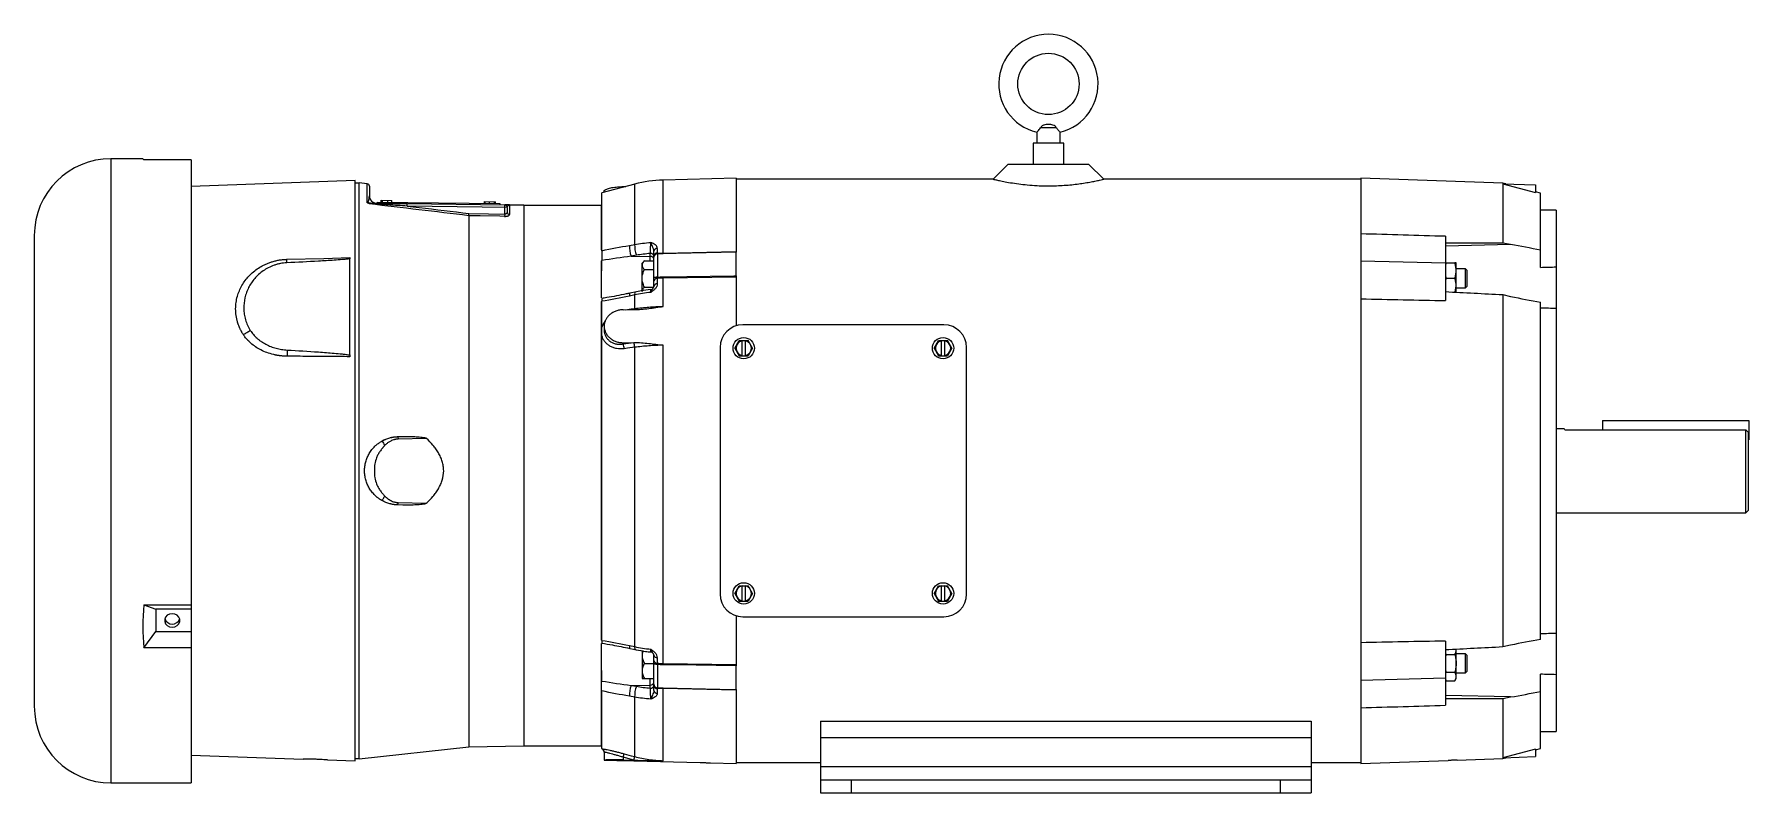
# Paper-space layout '_Front' of a CAD drawing. Header units: inches. Extents: x -16.5 to 11.4, y -5.2 to 7.1.
import ezdxf

# ---------------------------------------------------------------- set-up
doc = ezdxf.new("R2010")
doc.units = ezdxf.units.IN
doc.header["$MEASUREMENT"] = 0

psp = doc.layouts.new('_Front')

# ---------------------------------------------------------------- linework, layer by layer
at = {"color": 7, "linetype": 'Continuous', "lineweight": 25}
for p, q in [((0.131, 5.594), (-0.131, 5.594)), ((-0.249, 5.344), (-0.249, 5.003)), ((0.249, 5.344), (-0.249, 5.344)), ((-0.19, 5.522), (-0.19, 5.344)), ((0.19, 5.344), (0.19, 5.522)), ((0.249, 5.003), (0.249, 5.344)), ((-14.767, 5.09), (-15.288, 5.09)), ((-15.288, 5.09), (-15.288, -5.09)), ((-14.751, 5.074), (-14.767, 5.09)), ((-13.978, 5.074), (-14.751, 5.074)), ((-13.978, 5.074), (-13.978, -5.09)), ((-5.094, 4.773), (-6.282, 4.742)), ((-5.094, 4.773), (-5.094, 3.578)), ((-0.899, 4.755), (-5.094, 4.755)), ((-0.655, 5.003), (-0.901, 4.757)), ((-0.655, 5.003), (0.655, 5.003)), ((0.901, 4.757), (0.655, 5.003)), ((5.094, 4.755), (0.899, 4.755)), ((7.408, 4.693), (5.094, 4.774)), ((5.094, 4.774), (5.094, -4.774)), ((-11.305, 4.732), (-13.978, 4.638)), ((-11.305, -4.732), (-11.305, 4.732)), ((-11.242, 4.69), (-11.305, 4.69)), ((-11.107, 4.682), (-11.242, 4.697)), ((-11.242, -4.697), (-11.242, 4.697)), ((-11.072, 4.641), (-11.074, 4.485)), ((-6.747, 4.675), (-7.282, 4.532)), ((-7.282, 3.59), (-7.282, 4.532)), ((-7.244, 4.556), (-7.244, 4.542)), ((-6.934, 4.635), (-6.894, 4.636)), ((-6.934, 4.635), (-6.934, 4.625)), ((-6.747, 3.691), (-6.747, 4.675)), ((-6.282, 3.551), (-6.282, 4.742)), ((7.459, 4.68), (7.408, 4.693)), ((7.408, 4.693), (7.408, 3.711)), ((7.412, 4.681), (7.944, 4.539)), ((7.412, 4.681), (7.944, 4.662)), ((7.944, 4.662), (7.944, 4.539)), ((8.024, 4.528), (7.944, 4.549)), ((8.024, 3.318), (8.024, 4.528)), ((-10.945, 4.383), (-10.945, 4.363)), ((-10.945, 4.383), (-8.945, 4.357)), ((-10.881, 4.412), (-10.709, 4.41)), ((-10.881, 4.382), (-10.881, 4.412)), ((-10.861, 4.382), (-10.86, 4.412)), ((-10.775, 4.381), (-10.774, 4.411)), ((-10.709, 4.38), (-10.709, 4.41)), ((-10.457, 4.357), (-8.865, 4.336)), ((-10.457, 4.317), (-10.457, 4.357)), ((-8.826, 4.295), (-10.457, 4.317)), ((-9.195, 4.36), (-9.194, 4.39)), ((-9.194, 4.39), (-9.016, 4.388)), ((-9.188, 4.36), (-9.187, 4.39)), ((-9.115, 4.359), (-9.115, 4.389)), ((-9.033, 4.358), (-9.032, 4.388)), ((-9.023, 4.358), (-9.022, 4.388)), ((-9.016, 4.358), (-9.016, 4.388)), ((-8.945, 4.357), (-8.946, 4.337)), ((-8.867, 4.186), (-8.866, 4.336)), ((-8.826, 4.295), (-8.827, 4.218)), ((-8.786, 4.335), (-8.553, 4.332)), ((-8.553, 4.331), (-8.786, 4.334)), ((-8.553, 4.332), (-7.295, 4.332)), ((-8.553, 4.331), (-7.295, 4.331)), ((-8.553, 4.331), (-8.553, -4.484)), ((-7.282, 4.249), (-7.295, 4.249)), ((-7.295, 4.332), (-7.295, 3.601)), ((8.282, 4.249), (8.024, 4.249)), ((8.282, 4.249), (8.282, -4.249)), ((-9.452, 4.16), (-9.452, -4.5)), ((-8.867, 4.186), (-8.868, 4.149)), ((-16.538, 3.84), (-16.538, -3.84)), ((-6.833, 3.676), (-6.747, 3.691)), ((6.474, 3.824), (6.474, 2.777)), ((7.537, 3.689), (6.474, 3.663)), ((7.537, 3.689), (7.408, 3.711)), ((-11.392, 1.889), (-11.392, 3.457)), ((-7.295, 3.424), (-7.295, 2.82)), ((-7.282, 3.259), (-7.282, 3.429)), ((-6.72, 3.515), (-6.806, 3.5)), ((-6.806, 3.5), (-6.492, 3.494)), ((-6.588, 3.425), (-6.627, 3.387)), ((-6.627, 2.925), (-6.627, 3.387)), ((-6.588, 3.425), (-6.434, 3.425)), ((-6.492, 3.425), (-6.492, 3.544)), ((-6.434, 3.506), (-6.434, 3.581)), ((-6.434, 3.14), (-6.434, 3.481)), ((-6.378, 3.627), (-6.378, 3.551)), ((-6.376, 3.538), (-6.376, 3.158)), ((-6.282, 3.551), (-5.094, 3.578)), ((-5.094, 3.18), (-5.094, 3.567)), ((6.474, 3.384), (5.094, 3.418)), ((6.484, 3.39), (6.627, 3.39)), ((6.65, 2.912), (6.65, 3.39)), ((-7.295, 3.26), (-7.282, 3.259)), ((-6.588, 3.282), (-6.434, 3.282)), ((-6.434, 3.009), (-6.434, 3.097)), ((-6.378, 3.137), (-6.378, 3.047)), ((-5.094, 3.159), (-6.282, 3.143)), ((-6.282, 2.681), (-6.282, 3.143)), ((-5.094, 3.159), (-5.094, 2.363)), ((6.484, 3.14), (6.627, 3.14)), ((6.799, 3.296), (6.65, 3.296)), ((6.829, 3.266), (6.799, 3.296)), ((6.799, 2.983), (6.799, 3.296)), ((6.829, 3.013), (6.829, 3.266)), ((-6.747, 2.868), (-6.833, 2.85)), ((-6.747, 2.647), (-6.747, 2.868)), ((-6.588, 2.997), (-6.434, 2.997)), ((6.632, 2.914), (6.65, 3.015)), ((6.65, 2.983), (6.799, 2.983)), ((6.799, 2.983), (6.829, 3.013)), ((7.408, 2.873), (7.408, -2.873)), ((7.408, 2.873), (7.537, 2.845)), ((-7.295, 2.762), (-7.295, -2.762)), ((-7.282, 2.726), (-7.295, 2.726)), ((-7.282, 2.324), (-7.282, 2.765)), ((-6.934, 2.626), (-6.758, 2.628)), ((8.024, -2.749), (8.024, 2.749)), ((-7.244, 2.359), (-7.244, 2.294)), ((-1.704, 2.38), (-4.984, 2.38)), ((-7.282, -2.765), (-7.282, 2.207)), ((-6.934, 2.089), (-6.758, 2.091)), ((-6.934, 2.068), (-6.763, 2.091)), ((-6.934, 2.089), (-6.934, 2.068)), ((-6.747, -2.868), (-6.747, 2.014)), ((-6.282, -3.143), (-6.282, 2.048)), ((-5.354, 2.01), (-5.354, -2.01)), ((-5.113, 2), (-5.041, 2.125)), ((-5.113, 2), (-5.041, 1.875)), ((-5.041, 2.125), (-4.897, 2.125)), ((-4.996, 1.875), (-4.996, 2.125)), ((-4.942, 1.875), (-4.942, 2.125)), ((-4.825, 2), (-4.897, 2.125)), ((-4.825, 2), (-4.897, 1.875)), ((-1.863, 2), (-1.791, 2.125)), ((-1.863, 2), (-1.791, 1.875)), ((-1.791, 2.125), (-1.647, 2.125)), ((-1.746, 1.875), (-1.746, 2.125)), ((-1.692, 1.875), (-1.692, 2.125)), ((-1.575, 2), (-1.647, 2.125)), ((-1.575, 2), (-1.647, 1.875)), ((-1.334, -2.01), (-1.334, 2.01)), ((-5.041, 1.875), (-4.897, 1.875)), ((-1.791, 1.875), (-1.647, 1.875)), ((-10.607, 0.557), (-10.53, 0.559)), ((-10.607, 0.557), (-10.53, 0.559)), ((8.408, 0.687), (8.282, 0.687)), ((8.422, 0.669), (11.372, 0.669)), ((9.037, 0.818), (11.42, 0.818)), ((9.037, 0.818), (9.037, 0.669)), ((11.372, -0.687), (11.372, 0.669)), ((11.412, 0.628), (11.412, -0.647)), ((11.42, 0.818), (11.42, 0.506)), ((-10.607, 0.557), (-10.607, 0.557)), ((-10.142, 0.529), (-10.606, 0.517)), ((11.412, 0.506), (11.42, 0.506)), ((-10.53, -0.559), (-10.607, -0.557)), ((-10.607, -0.557), (-10.607, -0.557)), ((-10.53, -0.559), (-10.607, -0.557)), ((-10.606, -0.517), (-10.142, -0.529)), ((8.282, -0.687), (11.372, -0.687)), ((11.372, -0.687), (11.412, -0.647)), ((-5.113, -2), (-5.041, -1.875)), ((-5.041, -1.875), (-4.897, -1.875)), ((-4.996, -2.125), (-4.996, -1.875)), ((-4.942, -2.125), (-4.942, -1.875)), ((-4.825, -2), (-4.897, -1.875)), ((-1.863, -2), (-1.791, -1.875)), ((-1.791, -1.875), (-1.647, -1.875)), ((-1.746, -2.125), (-1.746, -1.875)), ((-1.692, -2.125), (-1.692, -1.875)), ((-1.575, -2), (-1.647, -1.875)), ((-14.751, -2.188), (-13.978, -2.188)), ((-14.751, -2.188), (-14.557, -2.259)), ((-5.113, -2), (-5.041, -2.125)), ((-5.041, -2.125), (-4.897, -2.125)), ((-4.825, -2), (-4.897, -2.125)), ((-1.863, -2), (-1.791, -2.125)), ((-1.791, -2.125), (-1.647, -2.125)), ((-1.575, -2), (-1.647, -2.125)), ((-13.978, -2.259), (-14.557, -2.259)), ((-14.557, -2.259), (-14.557, -2.621)), ((-5.094, -2.363), (-5.094, -3.159)), ((-4.984, -2.38), (-1.704, -2.38)), ((-14.751, -2.885), (-14.557, -2.621)), ((-14.557, -2.621), (-13.978, -2.621)), ((-7.295, -2.726), (-7.282, -2.726)), ((6.474, -2.777), (6.474, -3.824)), ((-13.978, -2.885), (-14.751, -2.885)), ((-7.295, -2.816), (-7.295, -4.484)), ((-6.833, -2.85), (-6.747, -2.868)), ((-6.627, -2.931), (-6.627, -3.387)), ((-6.434, -3.097), (-6.434, -3.009)), ((-6.378, -3.047), (-6.378, -3.137)), ((6.484, -2.995), (6.627, -2.995)), ((6.65, -3.39), (6.65, -2.909)), ((6.799, -2.983), (6.65, -2.983)), ((6.829, -3.013), (6.799, -2.983)), ((6.799, -3.296), (6.799, -2.983)), ((6.829, -3.266), (6.829, -3.013)), ((7.537, -2.845), (7.408, -2.873)), ((-7.282, -3.259), (-7.295, -3.26)), ((-7.282, -3.429), (-7.282, -3.259)), ((-6.588, -3.14), (-6.434, -3.14)), ((-6.434, -3.481), (-6.434, -3.14)), ((-6.376, -3.158), (-6.376, -3.538)), ((-6.282, -3.143), (-5.094, -3.159)), ((-5.094, -3.567), (-5.094, -3.18)), ((6.484, -3.284), (6.627, -3.284)), ((6.65, -3.296), (6.799, -3.296)), ((6.799, -3.296), (6.829, -3.266)), ((8.024, -4.528), (8.024, -3.318)), ((-7.282, -4.531), (-7.282, -3.59)), ((-6.806, -3.5), (-6.492, -3.494)), ((-6.806, -3.5), (-6.72, -3.515)), ((-6.588, -3.387), (-6.434, -3.387)), ((-6.492, -3.544), (-6.492, -3.387)), ((-6.434, -3.581), (-6.434, -3.506)), ((-6.378, -3.551), (-6.378, -3.627)), ((-5.094, -3.578), (-6.282, -3.551)), ((-6.282, -4.728), (-6.282, -3.551)), ((-5.094, -3.578), (-5.094, -4.773)), ((6.474, -3.384), (5.094, -3.418)), ((6.474, -3.411), (6.484, -3.428)), ((6.484, -3.428), (6.627, -3.428)), ((6.627, -3.428), (6.65, -3.39)), ((-6.747, -3.691), (-6.833, -3.676)), ((-6.747, -4.661), (-6.747, -3.691)), ((7.537, -3.689), (6.474, -3.663)), ((7.408, -3.711), (7.537, -3.689)), ((7.408, -3.711), (7.408, -4.693)), ((-3.716, -4.083), (-3.716, -5.25)), ((-3.716, -4.083), (4.284, -4.083)), ((4.284, -4.083), (4.284, -5.25)), ((-7.295, -4.249), (-7.282, -4.249)), ((-3.716, -4.348), (4.284, -4.348)), ((8.024, -4.249), (8.282, -4.249)), ((-13.978, -4.638), (-12.152, -4.702)), ((-11.755, -4.716), (-11.305, -4.732)), ((-11.305, -4.69), (-11.242, -4.69)), ((-11.242, -4.697), (-9.452, -4.5)), ((-9.452, -4.5), (-8.553, -4.484)), ((-8.553, -4.484), (-7.295, -4.484)), ((-7.244, -4.588), (-7.244, -4.717)), ((-7.244, -4.717), (-7.148, -4.72)), ((-6.98, -4.724), (-5.678, -4.758)), ((-6.934, -4.672), (-6.918, -4.615)), ((-6.763, -4.718), (-6.934, -4.672)), ((-6.934, -4.672), (-6.934, -4.715)), ((-6.934, -4.715), (-6.758, -4.72)), ((-6.763, -4.718), (-6.747, -4.661)), ((5.094, -4.774), (6.521, -4.724)), ((6.667, -4.719), (7.408, -4.693)), ((7.408, -4.693), (7.459, -4.68)), ((7.944, -4.539), (7.412, -4.681)), ((7.412, -4.681), (7.944, -4.662)), ((7.944, -4.549), (8.024, -4.528)), ((7.944, -4.539), (7.944, -4.662)), ((-5.51, -4.763), (-5.094, -4.773)), ((-5.094, -4.756), (-3.716, -4.756)), ((-3.716, -4.821), (4.284, -4.821)), ((4.284, -4.756), (5.094, -4.756)), ((-15.288, -5.09), (-13.978, -5.09)), ((-3.716, -5.041), (4.284, -5.041)), ((-3.716, -5.25), (4.284, -5.25)), ((-3.216, -5.041), (-3.216, -5.25)), ((3.784, -5.25), (3.784, -5.041))]:
    psp.add_line(p, q, dxfattribs=at)
at = {"color": 7, "linetype": 'Continuous', "lineweight": 25, "flags": 128}
for points in [[(-9.45, 4.197), (-9.133, 4.191), (-8.867, 4.186)], [(-8.868, 4.149), (-8.948, 4.151), (-9.268, 4.157), (-9.452, 4.16)], [(-12.417, 3.449), (-11.817, 3.465), (-11.392, 3.476)], [(-5.094, 3.567), (-6.071, 3.544), (-6.282, 3.539)], [(-6.376, 3.158), (-6.387, 3.158), (-6.398, 3.157), (-6.408, 3.155), (-6.417, 3.153), (-6.424, 3.15), (-6.43, 3.147), (-6.433, 3.143), (-6.434, 3.14)], [(-6.282, 3.164), (-5.128, 3.179), (-5.094, 3.18)], [(-6.827, 2.897), (-6.828, 2.896), (-6.831, 2.892), (-6.833, 2.882), (-6.834, 2.868), (-6.833, 2.85)], [(-6.741, 2.915), (-6.801, 2.902), (-6.827, 2.897)], [(-6.741, 2.915), (-6.742, 2.914), (-6.745, 2.91), (-6.747, 2.9), (-6.748, 2.886), (-6.747, 2.868)], [(-6.898, 2.626), (-6.803, 2.639), (-6.747, 2.647)], [(-6.747, 2.014), (-6.863, 1.998), (-6.918, 1.991)], [(-14.288, -2.332), (-14.331, -2.338), (-14.369, -2.357), (-14.396, -2.386), (-14.411, -2.421), (-14.411, -2.459), (-14.396, -2.494), (-14.369, -2.523), (-14.331, -2.542), (-14.288, -2.548), (-14.245, -2.542), (-14.208, -2.523), (-14.18, -2.494), (-14.165, -2.459), (-14.165, -2.421), (-14.18, -2.386), (-14.208, -2.357), (-14.245, -2.338), (-14.288, -2.332)], [(-6.833, -2.85), (-6.834, -2.868), (-6.833, -2.882), (-6.831, -2.892), (-6.828, -2.896), (-6.827, -2.897)], [(-6.827, -2.897), (-6.767, -2.909), (-6.741, -2.915)], [(-6.747, -2.868), (-6.748, -2.886), (-6.747, -2.9), (-6.745, -2.91), (-6.742, -2.914), (-6.741, -2.915)], [(-6.376, -3.158), (-6.387, -3.158), (-6.398, -3.157), (-6.408, -3.155), (-6.417, -3.153), (-6.424, -3.15), (-6.43, -3.147), (-6.433, -3.143), (-6.434, -3.14)], [(-5.094, -3.18), (-6.071, -3.167), (-6.282, -3.164)], [(-6.282, -3.539), (-5.128, -3.566), (-5.094, -3.567)], [(-6.918, -4.615), (-6.803, -4.646), (-6.747, -4.661)]]:
    psp.add_lwpolyline(points, dxfattribs=at)
at = {"color": 7, "linetype": 'Continuous', "lineweight": 25}
for centre, radius in [((0, 6.309), 0.5), ((-4.969, 2), 0.174), ((-1.719, 2), 0.174), ((-4.969, -2), 0.174), ((-1.719, -2), 0.174)]:
    psp.add_circle(centre, radius, dxfattribs=at)
for centre, radius, start, end in [((0, 6.309), 0.81, 283.524, 256.4712), ((-15.288, 3.84), 1.25, 90, 180), ((-11.112, 4.642), 0.04, 359.25, 83.4048), ((-10.954, 4.483), 0.12, 179.25, 269.25), ((-6.23, 2.743), 2, 91.5, 105), ((-11.051, 4.442), 0.0774, 231.0479, 268.59), ((-8.866, 4.296), 0.04, 359.25, 89.25), ((-8.788, 4.219), 0.0387, 181.3466, 270.9286), ((-8.79, 4.334), 0.00406, 357.3199, 17.0735), ((-6.361, 3.661), 0.472, 178.0957, 199.8874), ((-6.275, 3.676), 0.473, 178.1116, 199.8795), ((-6.486, 3.492), 0.053, 11.1269, 96.9239), ((-6.486, 3.442), 0.053, 11.1269, 96.9239), ((-6.381, 3.574), 0.0532, 86.9257, 172.1101), ((-6.382, 3.498), 0.0528, 86.4342, 171.4002), ((-6.376, 3.48), 0.0585, 90.0618, 178.59), ((-6.822, 3.545), 0.54, 359.3637, 0.6363), ((-6.384, 3.085), 0.0514, 83.8907, 167.1062), ((-7.943, 3.154), 1.661, 359.6413, 0.3587), ((-6.494, 3.016), 0.06, 276.0523, 324.8826), ((-6.384, 2.997), 0.0511, 83.3744, 166.068), ((-6.826, 2.646), 0.0781, 346.1516, 0.3027), ((-4.984, 2.01), 0.37, 90, 180), ((-1.704, 2.01), 0.37, 0, 90), ((-7.119, 1.99), 0.201, 0.15, 22.6874), ((-6.948, 2.013), 0.201, 0.1408, 22.6849), ((-4.969, 2), 0.125, 102.4742, 257.5258), ((-4.969, 2), 0.125, 282.4742, 77.5258), ((-1.719, 2), 0.125, 102.4742, 257.5258), ((-1.719, 2), 0.125, 282.4742, 77.5258), ((-4.969, -2), 0.125, 102.4742, 257.5258), ((-4.969, -2), 0.125, 282.4742, 77.5258), ((-1.719, -2), 0.125, 102.4742, 257.5258), ((-1.719, -2), 0.125, 282.4742, 77.5258), ((-10.949, -2.537), 3.818, 174.7622, 185.2378), ((-4.984, -2.01), 0.37, 180, 270), ((-1.704, -2.01), 0.37, 270, 0), ((-14.288, -2.371), 0.129, 200.0534, 339.9466), ((-6.494, -3.016), 0.06, 35.2562, 83.7892), ((-6.384, -2.997), 0.0511, 193.932, 276.6256), ((-6.384, -3.085), 0.0514, 192.8938, 276.1093), ((-7.943, -3.154), 1.661, 359.6413, 0.3587), ((-6.361, -3.661), 0.472, 160.1126, 181.9043), ((-6.275, -3.676), 0.473, 160.1205, 181.8884), ((-6.486, -3.442), 0.053, 263.0761, 348.8731), ((-6.486, -3.492), 0.053, 263.0761, 348.8731), ((-6.376, -3.48), 0.0585, 181.41, 269.9382), ((-6.382, -3.498), 0.0528, 188.5998, 273.5658), ((-6.381, -3.574), 0.0532, 187.8899, 273.0743), ((-6.822, -3.545), 0.54, 359.3637, 0.6363), ((-15.288, -3.84), 1.25, 180, 270), ((-7.304, -4.588), 0.06, 359.9903, 68.7322)]:
    psp.add_arc(centre, radius, start, end, dxfattribs=at)
for points, knots in [([(-0.189, 5.522), (-0.189, 5.523), (-0.188, 5.524), (-0.173, 5.539), (-0.152, 5.562), (-0.138, 5.584), (-0.131, 5.594)], [0, 0, 0, 0, 0.225561, 0.484415, 0.765567, 1, 1, 1, 1]), ([(0.131, 5.594), (0.128, 5.599), (0.125, 5.604), (0.117, 5.612), (0.112, 5.617), (0.098, 5.628), (0.086, 5.634), (0.062, 5.642), (0.05, 5.645), (0.025, 5.648), (0.012, 5.649), (-0.013, 5.649), (-0.025, 5.648), (-0.05, 5.645), (-0.063, 5.642), (-0.08, 5.636), (-0.086, 5.633), (-0.097, 5.628), (-0.102, 5.624), (-0.112, 5.617), (-0.117, 5.613), (-0.125, 5.604), (-0.128, 5.599), (-0.131, 5.594)], [0, 0, 0, 0, 0.0625, 0.0625, 0.125, 0.125, 0.25, 0.25, 0.375, 0.375, 0.5, 0.5, 0.625, 0.625, 0.75, 0.75, 0.8125, 0.8125, 0.875, 0.875, 0.9375, 0.9375, 1, 1, 1, 1]), ([(0.131, 5.594), (0.141, 5.58), (0.159, 5.553), (0.182, 5.53), (0.191, 5.52), (0.19, 5.522), (0.189, 5.522)], [0, 0, 0, 0, 0.326709, 0.653819, 0.959586, 1, 1, 1, 1]), ([(-0.899, 4.755), (-0.9, 4.755), (-0.902, 4.755), (-0.876, 4.749), (-0.82, 4.737), (-0.734, 4.719), (-0.623, 4.699), (-0.492, 4.679), (-0.345, 4.662), (-0.195, 4.651), (-0.044, 4.646), (0.095, 4.647), (0.229, 4.653), (0.352, 4.663), (0.469, 4.676), (0.578, 4.692), (0.678, 4.709), (0.765, 4.725), (0.836, 4.74), (0.883, 4.751), (0.904, 4.756), (0.9, 4.755), (0.899, 4.755)], [0, 0, 0, 0, 0.026027, 0.087159, 0.146913, 0.208456, 0.267108, 0.327735, 0.381794, 0.437928, 0.484785, 0.533275, 0.576224, 0.620342, 0.664943, 0.710588, 0.760408, 0.811392, 0.866935, 0.923908, 0.982824, 1, 1, 1, 1]), ([(-11.111, 4.369), (-11.111, 4.377), (-11.111, 4.423), (-11.11, 4.497), (-11.109, 4.577), (-11.108, 4.635), (-11.107, 4.67), (-11.107, 4.685), (-11.107, 4.681), (-11.107, 4.681)], [0, 0, 0, 0, 0.0408219, 0.2267518, 0.4126817, 0.5994861, 0.7890034, 0.9794471, 1, 1, 1, 1]), ([(-11.099, 4.382), (-11.097, 4.384), (-11.096, 4.387), (-11.093, 4.391), (-11.091, 4.394), (-11.088, 4.401), (-11.086, 4.406), (-11.082, 4.419), (-11.08, 4.428), (-11.075, 4.454), (-11.074, 4.47), (-11.074, 4.485)], [0, 0, 0, 0, 0.0625, 0.0625, 0.125, 0.125, 0.25, 0.25, 0.5, 0.5, 1, 1, 1, 1]), ([(-7.244, 4.556), (-7.244, 4.557), (-7.25, 4.566), (-7.229, 4.584), (-7.18, 4.606), (-7.099, 4.622), (-7.013, 4.632), (-6.956, 4.634), (-6.934, 4.635)], [0, 0, 0, 0, 0.004841, 0.219403, 0.433966, 0.648682, 0.863335, 1, 1, 1, 1]), ([(-11.111, 4.369), (-11.11, 4.369), (-11.11, 4.37), (-11.109, 4.371), (-11.108, 4.372), (-11.107, 4.373), (-11.106, 4.375), (-11.103, 4.378), (-11.101, 4.38), (-11.099, 4.382)], [0, 0, 0, 0, 0.125, 0.125, 0.25, 0.25, 0.5, 0.5, 1, 1, 1, 1]), ([(-11.075, 4.365), (-11.081, 4.366), (-11.087, 4.366), (-11.096, 4.367), (-11.099, 4.367), (-11.106, 4.368), (-11.109, 4.368), (-11.111, 4.369)], [0, 0, 0, 0, 0.5, 0.5, 0.75, 0.75, 1, 1, 1, 1]), ([(-10.457, 4.317), (-10.56, 4.324), (-10.663, 4.33), (-10.818, 4.34), (-10.869, 4.344), (-10.973, 4.35), (-11.024, 4.354), (-11.075, 4.357)], [0, 0, 0, 0, 0.5, 0.5, 0.75, 0.75, 1, 1, 1, 1]), ([(-9.452, 4.16), (-9.723, 4.193), (-9.994, 4.225), (-10.265, 4.257), (-10.535, 4.289), (-10.805, 4.321), (-11.075, 4.352)], [0, 0, 0, 0, 0.02078606, 0.02078606, 0.02078606, 0.04151513, 0.04151513, 0.04151513, 0.04151513]), ([(-11.053, 4.365), (-11.003, 4.364), (-10.954, 4.363), (-10.854, 4.362), (-10.805, 4.361), (-10.656, 4.359), (-10.556, 4.358), (-10.457, 4.357)], [0, 0, 0, 0, 0.25, 0.25, 0.5, 0.5, 1, 1, 1, 1]), ([(-10.457, 4.317), (-10.392, 4.309), (-10.326, 4.301), (-10.261, 4.294), (-9.99, 4.262), (-9.72, 4.23), (-9.45, 4.197)], [0.00973331, 0.00973331, 0.00973331, 0.00973331, 0.01475875, 0.01475875, 0.01475875, 0.03549839, 0.03549839, 0.03549839, 0.03549839]), ([(-9.452, 4.16), (-9.452, 4.164), (-9.452, 4.169), (-9.451, 4.178), (-9.451, 4.182), (-9.45, 4.19), (-9.45, 4.194), (-9.45, 4.197)], [0, 0, 0, 0, 0.5, 0.5, 0.75, 0.75, 1, 1, 1, 1]), ([(-8.827, 4.218), (-8.827, 4.214), (-8.828, 4.21), (-8.831, 4.203), (-8.834, 4.2), (-8.841, 4.194), (-8.845, 4.191), (-8.855, 4.187), (-8.861, 4.186), (-8.867, 4.186)], [0, 0, 0, 0, 0.25, 0.25, 0.5, 0.5, 0.75, 0.75, 1, 1, 1, 1]), ([(-8.786, 4.335), (-8.789, 4.335), (-8.792, 4.335), (-8.798, 4.335), (-8.801, 4.335), (-8.808, 4.335), (-8.812, 4.335), (-8.822, 4.335), (-8.827, 4.335), (-8.836, 4.336), (-8.84, 4.336), (-8.846, 4.336), (-8.849, 4.336), (-8.856, 4.336), (-8.86, 4.336), (-8.864, 4.336), (-8.866, 4.336), (-8.866, 4.336)], [0, 0, 0, 0, 0.03125, 0.03125, 0.0625, 0.0625, 0.125, 0.125, 0.25, 0.25, 0.375, 0.375, 0.5, 0.5, 0.75, 0.75, 1, 1, 1, 1]), ([(-8.826, 4.295), (-8.826, 4.299), (-8.825, 4.303), (-8.823, 4.309), (-8.822, 4.313), (-8.817, 4.319), (-8.814, 4.323), (-8.808, 4.327), (-8.806, 4.329), (-8.801, 4.331), (-8.799, 4.331), (-8.796, 4.332), (-8.794, 4.333), (-8.792, 4.333), (-8.791, 4.333), (-8.789, 4.334), (-8.787, 4.334), (-8.786, 4.334)], [0, 0, 0, 0, 0.25, 0.25, 0.5, 0.5, 0.75, 0.75, 0.875, 0.875, 0.9375, 0.9375, 0.96875, 0.96875, 0.984375, 0.984375, 1, 1, 1, 1]), ([(-8.868, 4.149), (-8.863, 4.149), (-8.857, 4.149), (-8.847, 4.15), (-8.842, 4.151), (-8.832, 4.152), (-8.827, 4.153), (-8.818, 4.156), (-8.814, 4.157), (-8.807, 4.16), (-8.804, 4.161), (-8.798, 4.165), (-8.796, 4.166), (-8.79, 4.172), (-8.788, 4.176), (-8.788, 4.18)], [0, 0, 0, 0, 0.125, 0.125, 0.25, 0.25, 0.375, 0.375, 0.5, 0.5, 0.625, 0.625, 0.75, 0.75, 1, 1, 1, 1]), ([(-6.492, 3.544), (-6.491, 3.556), (-6.49, 3.571), (-6.489, 3.594), (-6.488, 3.603), (-6.488, 3.619), (-6.487, 3.628), (-6.487, 3.645), (-6.487, 3.653), (-6.486, 3.67), (-6.486, 3.678), (-6.486, 3.693), (-6.486, 3.7), (-6.486, 3.713), (-6.486, 3.719), (-6.486, 3.724)], [0, 0, 0, 0, 0.25, 0.25, 0.375, 0.375, 0.5, 0.5, 0.625, 0.625, 0.75, 0.75, 0.875, 0.875, 1, 1, 1, 1]), ([(-6.378, 3.627), (-6.378, 3.639), (-6.382, 3.649), (-6.39, 3.664), (-6.394, 3.669), (-6.402, 3.678), (-6.406, 3.683), (-6.421, 3.695), (-6.433, 3.702), (-6.452, 3.711), (-6.459, 3.714), (-6.472, 3.719), (-6.479, 3.722), (-6.486, 3.724)], [0, 0, 0, 0, 0.25, 0.25, 0.375, 0.375, 0.5, 0.5, 0.75, 0.75, 0.875, 0.875, 1, 1, 1, 1]), ([(-6.434, 3.581), (-6.434, 3.595), (-6.437, 3.608), (-6.446, 3.634), (-6.451, 3.646), (-6.461, 3.671), (-6.466, 3.683), (-6.474, 3.7), (-6.476, 3.705), (-6.481, 3.715), (-6.484, 3.72), (-6.486, 3.724)], [0, 0, 0, 0, 0.25, 0.25, 0.5, 0.5, 0.75, 0.75, 0.875, 0.875, 1, 1, 1, 1]), ([(-13.128, 2.22), (-13.131, 2.225), (-13.138, 2.234), (-13.147, 2.249), (-13.155, 2.264), (-13.163, 2.279), (-13.171, 2.294), (-13.179, 2.309), (-13.186, 2.325), (-13.193, 2.34), (-13.199, 2.356), (-13.205, 2.372), (-13.211, 2.388), (-13.216, 2.404), (-13.222, 2.42), (-13.226, 2.436), (-13.239, 2.483), (-13.253, 2.562), (-13.256, 2.669), (-13.245, 2.772), (-13.221, 2.869), (-13.186, 2.96), (-13.141, 3.045), (-13.086, 3.123), (-13.021, 3.196), (-12.946, 3.263), (-12.875, 3.312), (-12.812, 3.348), (-12.762, 3.372), (-12.71, 3.393), (-12.665, 3.408), (-12.627, 3.419), (-12.598, 3.427), (-12.568, 3.433), (-12.538, 3.438), (-12.508, 3.443), (-12.478, 3.446), (-12.447, 3.448), (-12.427, 3.449), (-12.417, 3.449)], [0, 0, 0, 0, 0.0096436, 0.0192844, 0.0289263, 0.0385735, 0.0482301, 0.0579002, 0.0675879, 0.0772971, 0.0870321, 0.0967966, 0.1065947, 0.1164303, 0.1263073, 0.1362296, 0.1462008, 0.2117649, 0.2785305, 0.3405525, 0.4032734, 0.4629969, 0.522649, 0.5813587, 0.6390698, 0.6985749, 0.756106, 0.7871262, 0.8173587, 0.8469744, 0.8761555, 0.8920097, 0.9076869, 0.9232212, 0.9386476, 0.9540021, 0.9693212, 0.9846416, 1, 1, 1, 1]), ([(-12.417, 3.393), (-12.454, 3.391), (-12.49, 3.387), (-12.543, 3.376), (-12.561, 3.372), (-12.595, 3.363), (-12.612, 3.358), (-12.661, 3.34), (-12.692, 3.327), (-12.752, 3.295), (-12.78, 3.278), (-12.832, 3.242), (-12.857, 3.222), (-12.903, 3.18), (-12.924, 3.158), (-12.984, 3.089), (-13.016, 3.039), (-13.049, 2.974), (-13.056, 2.96), (-13.067, 2.933), (-13.073, 2.92), (-13.088, 2.878), (-13.096, 2.85), (-13.116, 2.764), (-13.122, 2.706), (-13.121, 2.63), (-13.12, 2.615), (-13.117, 2.585), (-13.115, 2.57), (-13.109, 2.524), (-13.102, 2.494), (-13.084, 2.435), (-13.074, 2.405), (-13.047, 2.346), (-13.032, 2.317), (-13.015, 2.289)], [0, 0, 0, 0, 0.0625, 0.0625, 0.09375, 0.09375, 0.125, 0.125, 0.1875, 0.1875, 0.25, 0.25, 0.3125, 0.3125, 0.375, 0.375, 0.5, 0.5, 0.53125, 0.53125, 0.5625, 0.5625, 0.625, 0.625, 0.75, 0.75, 0.78125, 0.78125, 0.8125, 0.8125, 0.875, 0.875, 0.9375, 0.9375, 1, 1, 1, 1]), ([(-11.392, 3.457), (-11.414, 3.455), (-11.435, 3.452), (-11.477, 3.448), (-11.499, 3.446), (-11.563, 3.441), (-11.605, 3.437), (-11.733, 3.428), (-11.819, 3.423), (-12.075, 3.409), (-12.246, 3.4), (-12.417, 3.393)], [0, 0, 0, 0, 0.0625, 0.0625, 0.125, 0.125, 0.25, 0.25, 0.5, 0.5, 1, 1, 1, 1]), ([(-7.282, 3.59), (-7.282, 3.586), (-7.282, 3.581), (-7.282, 3.569), (-7.282, 3.563), (-7.282, 3.55), (-7.282, 3.544), (-7.282, 3.529), (-7.282, 3.522), (-7.282, 3.507), (-7.282, 3.5), (-7.282, 3.485), (-7.282, 3.477), (-7.282, 3.456), (-7.282, 3.441), (-7.282, 3.429)], [0, 0, 0, 0, 0.125, 0.125, 0.25, 0.25, 0.375, 0.375, 0.5, 0.5, 0.625, 0.625, 0.75, 0.75, 1, 1, 1, 1]), ([(-6.588, 3.425), (-6.599, 3.414), (-6.609, 3.402), (-6.619, 3.385), (-6.622, 3.379), (-6.626, 3.366), (-6.627, 3.36), (-6.627, 3.354)], [0, 0, 0, 0, 0.5, 0.5, 0.75, 0.75, 1, 1, 1, 1]), ([(-6.434, 3.481), (-6.434, 3.484), (-6.434, 3.487), (-6.434, 3.495), (-6.434, 3.5), (-6.434, 3.506)], [0, 0, 0, 0, 0.5, 0.5, 1, 1, 1, 1]), ([(6.65, 3.265), (6.65, 3.275), (6.649, 3.286), (6.647, 3.307), (6.645, 3.317), (6.64, 3.349), (6.634, 3.369), (6.627, 3.39)], [0, 0, 0, 0, 0.25, 0.25, 0.5, 0.5, 1, 1, 1, 1]), ([(6.65, 3.39), (6.65, 3.39), (6.647, 3.39), (6.64, 3.39), (6.634, 3.39), (6.627, 3.39)], [0, 0, 0, 0, 0.5, 0.5, 1, 1, 1, 1]), ([(-6.627, 3.354), (-6.627, 3.341), (-6.623, 3.329), (-6.609, 3.305), (-6.599, 3.293), (-6.588, 3.282)], [0, 0, 0, 0, 0.5, 0.5, 1, 1, 1, 1]), ([(-6.627, 3.14), (-6.627, 3.165), (-6.623, 3.189), (-6.612, 3.225), (-6.608, 3.237), (-6.599, 3.26), (-6.594, 3.271), (-6.588, 3.282)], [0, 0, 0, 0, 0.5, 0.5, 0.75, 0.75, 1, 1, 1, 1]), ([(-6.588, 2.997), (-6.594, 3.008), (-6.599, 3.019), (-6.608, 3.042), (-6.612, 3.054), (-6.619, 3.078), (-6.622, 3.09), (-6.626, 3.114), (-6.627, 3.127), (-6.627, 3.14)], [0, 0, 0, 0, 0.25, 0.25, 0.5, 0.5, 0.75, 0.75, 1, 1, 1, 1]), ([(-6.434, 3.097), (-6.434, 3.103), (-6.434, 3.11), (-6.434, 3.124), (-6.434, 3.132), (-6.434, 3.14)], [0, 0, 0, 0, 0.5, 0.5, 1, 1, 1, 1]), ([(6.627, 3.14), (6.634, 3.16), (6.64, 3.181), (6.647, 3.222), (6.65, 3.243), (6.65, 3.265)], [0, 0, 0, 0, 0.5, 0.5, 1, 1, 1, 1]), ([(6.65, 3.015), (6.65, 3.025), (6.649, 3.036), (6.647, 3.057), (6.645, 3.067), (6.64, 3.099), (6.634, 3.119), (6.627, 3.14)], [0, 0, 0, 0, 0.25, 0.25, 0.5, 0.5, 1, 1, 1, 1]), ([(-6.827, 2.897), (-6.847, 2.893), (-6.972, 2.866), (-7.124, 2.836), (-7.256, 2.816), (-7.282, 2.811)], [0, 0, 0, 0, 0.127555, 0.826099, 1, 1, 1, 1]), ([(-7.282, 2.809), (-7.282, 2.81), (-7.282, 2.811), (-7.282, 2.8), (-7.282, 2.781), (-7.282, 2.768), (-7.282, 2.765)], [0, 0, 0, 0, 0.1373783, 0.522011, 0.8932028, 1, 1, 1, 1]), ([(-6.486, 2.91), (-6.53, 2.905), (-6.574, 2.899), (-6.661, 2.886), (-6.705, 2.878), (-6.747, 2.868)], [0, 0, 0, 0, 0.5, 0.5, 1, 1, 1, 1]), ([(-6.488, 2.956), (-6.538, 2.95), (-6.624, 2.939), (-6.707, 2.921), (-6.741, 2.914)], [0, 0, 0, 0, 0.595243, 1, 1, 1, 1]), ([(-6.588, 2.997), (-6.599, 2.986), (-6.609, 2.974), (-6.619, 2.956), (-6.622, 2.95), (-6.626, 2.938), (-6.627, 2.932), (-6.627, 2.925)], [0, 0, 0, 0, 0.5, 0.5, 0.75, 0.75, 1, 1, 1, 1]), ([(-6.486, 2.91), (-6.486, 2.92), (-6.486, 2.939), (-6.486, 2.954), (-6.487, 2.954), (-6.487, 2.954)], [0, 0, 0, 0, 0.36945, 0.742261, 1, 1, 1, 1]), ([(-6.378, 3.047), (-6.378, 3.034), (-6.382, 3.021), (-6.39, 3.001), (-6.394, 2.995), (-6.402, 2.983), (-6.406, 2.977), (-6.421, 2.96), (-6.433, 2.949), (-6.452, 2.934), (-6.459, 2.929), (-6.472, 2.92), (-6.479, 2.915), (-6.486, 2.91)], [0, 0, 0, 0, 0.25, 0.25, 0.375, 0.375, 0.5, 0.5, 0.75, 0.75, 0.875, 0.875, 1, 1, 1, 1]), ([(-6.486, 2.91), (-6.486, 2.91), (-6.484, 2.917), (-6.479, 2.928), (-6.469, 2.947), (-6.457, 2.965), (-6.448, 2.977), (-6.444, 2.983)], [0, 0, 0, 0, 0.0034811, 0.1889167, 0.3647243, 0.6762409, 1, 1, 1, 1]), ([(-6.444, 2.983), (-6.443, 2.985), (-6.437, 2.993), (-6.435, 3.002), (-6.434, 3.009)], [0, 0, 0, 0, 0.22928, 1, 1, 1, 1]), ([(-6.934, 2.626), (-6.954, 2.626), (-6.975, 2.624), (-7.004, 2.619), (-7.014, 2.616), (-7.034, 2.611), (-7.043, 2.608), (-7.071, 2.598), (-7.089, 2.59), (-7.123, 2.571), (-7.139, 2.559), (-7.167, 2.535), (-7.18, 2.522), (-7.197, 2.5), (-7.203, 2.492), (-7.212, 2.477), (-7.216, 2.469), (-7.224, 2.453), (-7.228, 2.445), (-7.234, 2.428), (-7.236, 2.419), (-7.242, 2.394), (-7.244, 2.376), (-7.244, 2.341), (-7.242, 2.323), (-7.236, 2.298), (-7.234, 2.289), (-7.228, 2.272), (-7.224, 2.264), (-7.213, 2.239), (-7.203, 2.223), (-7.181, 2.194), (-7.168, 2.18), (-7.139, 2.155), (-7.123, 2.144), (-7.098, 2.129), (-7.089, 2.124), (-7.071, 2.116), (-7.062, 2.112), (-7.034, 2.102), (-7.015, 2.097), (-6.975, 2.09), (-6.954, 2.089), (-6.934, 2.089)], [0, 0, 0, 0, 0.0625, 0.0625, 0.09375, 0.09375, 0.125, 0.125, 0.1875, 0.1875, 0.25, 0.25, 0.3125, 0.3125, 0.34375, 0.34375, 0.375, 0.375, 0.40625, 0.40625, 0.4375, 0.4375, 0.5, 0.5, 0.5625, 0.5625, 0.59375, 0.59375, 0.625, 0.625, 0.6875, 0.6875, 0.75, 0.75, 0.8125, 0.8125, 0.84375, 0.84375, 0.875, 0.875, 0.9375, 0.9375, 1, 1, 1, 1]), ([(-6.758, 2.628), (-6.718, 2.629), (-6.678, 2.631), (-6.598, 2.638), (-6.558, 2.642), (-6.44, 2.656), (-6.361, 2.668), (-6.282, 2.681)], [0, 0, 0, 0, 0.25, 0.25, 0.5, 0.5, 1, 1, 1, 1]), ([(-6.747, 2.647), (-6.671, 2.657), (-6.594, 2.665), (-6.439, 2.676), (-6.361, 2.68), (-6.282, 2.681)], [0, 0, 0, 0, 0.5, 0.5, 1, 1, 1, 1]), ([(-13.015, 2.289), (-13.034, 2.275), (-13.053, 2.262), (-13.091, 2.239), (-13.11, 2.228), (-13.128, 2.22)], [0, 0, 0, 0, 0.5, 0.5, 1, 1, 1, 1]), ([(-13.015, 2.289), (-13, 2.266), (-12.984, 2.243), (-12.947, 2.201), (-12.927, 2.181), (-12.895, 2.152), (-12.884, 2.143), (-12.861, 2.125), (-12.849, 2.116), (-12.813, 2.092), (-12.787, 2.077), (-12.735, 2.05), (-12.707, 2.037), (-12.651, 2.016), (-12.623, 2.007), (-12.564, 1.991), (-12.535, 1.985), (-12.475, 1.975), (-12.444, 1.972), (-12.413, 1.97)], [0, 0, 0, 0, 0.125, 0.125, 0.25, 0.25, 0.3125, 0.3125, 0.375, 0.375, 0.5, 0.5, 0.625, 0.625, 0.75, 0.75, 0.875, 0.875, 1, 1, 1, 1]), ([(-7.282, 2.324), (-7.278, 2.34), (-7.268, 2.379), (-7.244, 2.414), (-7.229, 2.436)], [0, 0, 0, 0, 0.39436, 1, 1, 1, 1]), ([(-7.282, 2.207), (-7.282, 2.226), (-7.282, 2.246), (-7.282, 2.286), (-7.282, 2.305), (-7.282, 2.324)], [0, 0, 0, 0, 0.5, 0.5, 1, 1, 1, 1]), ([(-7.244, 2.294), (-7.244, 2.276), (-7.242, 2.258), (-7.234, 2.224), (-7.227, 2.207), (-7.215, 2.184), (-7.211, 2.177), (-7.201, 2.162), (-7.196, 2.155), (-7.178, 2.135), (-7.165, 2.124), (-7.136, 2.103), (-7.12, 2.094), (-7.086, 2.079), (-7.069, 2.074), (-7.041, 2.068), (-7.031, 2.066), (-7.012, 2.064), (-7.003, 2.064), (-6.973, 2.063), (-6.954, 2.065), (-6.934, 2.068)], [0, 0, 0, 0, 0.125, 0.125, 0.25, 0.25, 0.3125, 0.3125, 0.375, 0.375, 0.5, 0.5, 0.625, 0.625, 0.75, 0.75, 0.8125, 0.8125, 0.875, 0.875, 1, 1, 1, 1]), ([(-12.416, 1.869), (-12.422, 1.869), (-12.435, 1.869), (-12.454, 1.87), (-12.472, 1.871), (-12.491, 1.872), (-12.51, 1.874), (-12.529, 1.876), (-12.547, 1.878), (-12.566, 1.881), (-12.584, 1.884), (-12.602, 1.888), (-12.621, 1.892), (-12.668, 1.903), (-12.744, 1.925), (-12.842, 1.968), (-12.93, 2.02), (-12.991, 2.067), (-13.031, 2.103), (-13.053, 2.125), (-13.074, 2.148), (-13.093, 2.171), (-13.112, 2.195), (-13.123, 2.211), (-13.128, 2.22)], [0, 0, 0, 0, 0.022266, 0.044463, 0.066602, 0.088692, 0.110742, 0.13276, 0.154757, 0.176742, 0.198724, 0.220712, 0.242716, 0.264745, 0.394339, 0.522422, 0.645545, 0.766741, 0.806304, 0.845486, 0.884365, 0.923022, 0.961539, 1, 1, 1, 1]), ([(-12.413, 1.97), (-12.414, 1.952), (-12.414, 1.934), (-12.415, 1.9), (-12.415, 1.884), (-12.416, 1.869)], [0, 0, 0, 0, 0.5, 0.5, 1, 1, 1, 1]), ([(-12.413, 1.97), (-12.243, 1.961), (-12.072, 1.95), (-11.817, 1.932), (-11.732, 1.926), (-11.604, 1.914), (-11.562, 1.91), (-11.498, 1.903), (-11.477, 1.901), (-11.435, 1.895), (-11.414, 1.892), (-11.392, 1.889)], [0, 0, 0, 0, 0.5, 0.5, 0.75, 0.75, 0.875, 0.875, 0.9375, 0.9375, 1, 1, 1, 1]), ([(-6.918, 1.991), (-6.96, 1.985), (-7.001, 1.986), (-7.062, 1.997), (-7.081, 2.002), (-7.118, 2.015), (-7.135, 2.024), (-7.169, 2.043), (-7.184, 2.054), (-7.212, 2.079), (-7.225, 2.093), (-7.247, 2.122), (-7.257, 2.138), (-7.272, 2.171), (-7.278, 2.189), (-7.282, 2.207)], [0, 0, 0, 0, 0.25, 0.25, 0.375, 0.375, 0.5, 0.5, 0.625, 0.625, 0.75, 0.75, 0.875, 0.875, 1, 1, 1, 1]), ([(-6.758, 2.091), (-6.718, 2.092), (-6.678, 2.091), (-6.598, 2.086), (-6.558, 2.082), (-6.44, 2.07), (-6.361, 2.059), (-6.282, 2.048)], [0, 0, 0, 0, 0.25, 0.25, 0.5, 0.5, 1, 1, 1, 1]), ([(-6.282, 2.048), (-6.361, 2.047), (-6.439, 2.043), (-6.595, 2.032), (-6.671, 2.024), (-6.747, 2.014)], [0, 0, 0, 0, 0.5, 0.5, 1, 1, 1, 1]), ([(-11.392, 1.861), (-11.507, 1.862), (-11.734, 1.863), (-12.075, 1.866), (-12.302, 1.868), (-12.416, 1.869)], [0, 0, 0, 0, 0.334474, 0.667807, 1, 1, 1, 1]), ([(-11.392, 1.889), (-11.392, 1.886), (-11.392, 1.88), (-11.392, 1.87), (-11.392, 1.864), (-11.392, 1.861)], [0, 0, 0, 0, 0.3318102, 0.6650264, 1, 1, 1, 1]), ([(-10.53, 0.559), (-10.497, 0.56), (-10.464, 0.56), (-10.399, 0.56), (-10.367, 0.559), (-10.302, 0.556), (-10.269, 0.554), (-10.221, 0.549), (-10.204, 0.547), (-10.18, 0.543), (-10.172, 0.541), (-10.16, 0.538), (-10.156, 0.537), (-10.151, 0.535), (-10.149, 0.534), (-10.145, 0.532), (-10.143, 0.531), (-10.142, 0.529)], [0, 0, 0, 0, 0.25, 0.25, 0.5, 0.5, 0.75, 0.75, 0.875, 0.875, 0.9375, 0.9375, 0.96875, 0.96875, 0.984375, 0.984375, 1, 1, 1, 1]), ([(8.422, 0.669), (8.417, 0.675), (8.408, 0.686), (8.408, 0.686), (8.408, 0.686)], [0, 0, 0, 0, 0.547057, 1, 1, 1, 1]), ([(-10.865, -0.487), (-10.869, -0.485), (-10.878, -0.48), (-10.89, -0.472), (-10.903, -0.464), (-10.915, -0.456), (-10.927, -0.447), (-10.939, -0.438), (-10.95, -0.429), (-10.961, -0.419), (-10.972, -0.41), (-10.997, -0.386), (-11.034, -0.345), (-11.076, -0.284), (-11.109, -0.218), (-11.133, -0.148), (-11.148, -0.075), (-11.152, -0.025), (-11.152, 0.025), (-11.148, 0.074), (-11.133, 0.148), (-11.109, 0.218), (-11.076, 0.284), (-11.034, 0.346), (-10.994, 0.39), (-10.961, 0.42), (-10.939, 0.438), (-10.915, 0.456), (-10.891, 0.472), (-10.874, 0.482), (-10.865, 0.487)], [0, 0, 0, 0, 0.012566, 0.025097, 0.037604, 0.050093, 0.062575, 0.075056, 0.087546, 0.100054, 0.112587, 0.125155, 0.18775, 0.250211, 0.31271, 0.375039, 0.437439, 0.499762, 0.500006, 0.562443, 0.624957, 0.687402, 0.750018, 0.812472, 0.875062, 0.900119, 0.925074, 0.949993, 0.974946, 1, 1, 1, 1]), ([(-10.823, 0.412), (-10.826, 0.409), (-10.832, 0.403), (-10.84, 0.394), (-10.848, 0.384), (-10.857, 0.374), (-10.868, 0.36), (-10.883, 0.34), (-10.901, 0.316), (-10.918, 0.291), (-10.937, 0.257), (-10.964, 0.199), (-10.987, 0.11), (-10.995, 0), (-10.987, -0.11), (-10.964, -0.199), (-10.937, -0.257), (-10.918, -0.291), (-10.901, -0.316), (-10.883, -0.34), (-10.867, -0.362), (-10.851, -0.381), (-10.837, -0.397), (-10.828, -0.407), (-10.823, -0.412)], [0, 0, 0, 0, 0.013337, 0.026965, 0.04089, 0.05512, 0.06966, 0.10103, 0.136216, 0.16845, 0.20029, 0.262809, 0.376853, 0.500001, 0.623126, 0.737193, 0.799712, 0.831553, 0.863787, 0.89895, 0.930342, 0.954393, 0.977602, 1, 1, 1, 1]), ([(-10.865, 0.487), (-10.826, 0.509), (-10.784, 0.526), (-10.719, 0.544), (-10.697, 0.548), (-10.652, 0.555), (-10.63, 0.557), (-10.607, 0.557)], [0, 0, 0, 0, 0.5, 0.5, 0.75, 0.75, 1, 1, 1, 1]), ([(-10.865, 0.487), (-10.861, 0.489), (-10.853, 0.493), (-10.842, 0.499), (-10.832, 0.504), (-10.824, 0.508), (-10.816, 0.511), (-10.81, 0.514), (-10.795, 0.52), (-10.772, 0.528), (-10.743, 0.537), (-10.717, 0.544), (-10.693, 0.548), (-10.671, 0.552), (-10.649, 0.555), (-10.628, 0.556), (-10.614, 0.557), (-10.607, 0.557)], [0, 0, 0, 0, 0.051838, 0.098454, 0.139851, 0.17603, 0.20699, 0.232735, 0.253263, 0.387224, 0.504856, 0.596262, 0.684016, 0.768185, 0.848846, 0.926085, 1, 1, 1, 1]), ([(-10.865, 0.487), (-10.865, 0.487), (-10.864, 0.485), (-10.86, 0.478), (-10.857, 0.472), (-10.848, 0.457), (-10.843, 0.449), (-10.833, 0.43), (-10.828, 0.421), (-10.823, 0.412)], [0, 0, 0, 0, 0.25, 0.25, 0.5, 0.5, 0.75, 0.75, 1, 1, 1, 1]), ([(-10.606, 0.517), (-10.609, 0.517), (-10.615, 0.517), (-10.624, 0.516), (-10.632, 0.515), (-10.641, 0.514), (-10.65, 0.512), (-10.659, 0.51), (-10.675, 0.506), (-10.697, 0.499), (-10.723, 0.487), (-10.746, 0.474), (-10.766, 0.461), (-10.786, 0.446), (-10.805, 0.43), (-10.817, 0.418), (-10.823, 0.412)], [0, 0, 0, 0, 0.0354886, 0.0711356, 0.1069859, 0.1430838, 0.1794724, 0.216194, 0.2532898, 0.3779713, 0.5058057, 0.6000736, 0.6962146, 0.7946558, 0.8957953, 1, 1, 1, 1]), ([(-10.607, 0.557), (-10.607, 0.557), (-10.607, 0.553), (-10.607, 0.538), (-10.606, 0.528), (-10.606, 0.517)], [0, 0, 0, 0, 0.5, 0.5, 1, 1, 1, 1]), ([(-10.142, -0.529), (-10.105, -0.494), (-10.07, -0.457), (-10.021, -0.398), (-10.005, -0.378), (-9.975, -0.336), (-9.961, -0.315), (-9.935, -0.27), (-9.923, -0.247), (-9.902, -0.2), (-9.893, -0.176), (-9.87, -0.102), (-9.862, -0.052), (-9.862, 0.013), (-9.863, 0.026), (-9.865, 0.051), (-9.866, 0.064), (-9.872, 0.102), (-9.878, 0.127), (-9.893, 0.176), (-9.902, 0.201), (-9.923, 0.248), (-9.935, 0.27), (-9.961, 0.314), (-9.975, 0.336), (-10.004, 0.378), (-10.02, 0.398), (-10.07, 0.457), (-10.105, 0.494), (-10.142, 0.529)], [0, 0, 0, 0, 0.125, 0.125, 0.1875, 0.1875, 0.25, 0.25, 0.3125, 0.3125, 0.375, 0.375, 0.5, 0.5, 0.53125, 0.53125, 0.5625, 0.5625, 0.625, 0.625, 0.6875, 0.6875, 0.75, 0.75, 0.8125, 0.8125, 0.875, 0.875, 1, 1, 1, 1]), ([(-10.865, -0.487), (-10.865, -0.487), (-10.864, -0.485), (-10.86, -0.478), (-10.857, -0.472), (-10.848, -0.457), (-10.843, -0.449), (-10.833, -0.43), (-10.828, -0.421), (-10.823, -0.412)], [0, 0, 0, 0, 0.25, 0.25, 0.5, 0.5, 0.75, 0.75, 1, 1, 1, 1]), ([(-10.607, -0.557), (-10.652, -0.556), (-10.697, -0.55), (-10.784, -0.526), (-10.826, -0.509), (-10.865, -0.487)], [0, 0, 0, 0, 0.5, 0.5, 1, 1, 1, 1]), ([(-10.607, -0.557), (-10.611, -0.557), (-10.619, -0.557), (-10.632, -0.556), (-10.644, -0.555), (-10.657, -0.554), (-10.67, -0.552), (-10.684, -0.55), (-10.698, -0.548), (-10.712, -0.545), (-10.726, -0.541), (-10.746, -0.536), (-10.772, -0.528), (-10.801, -0.518), (-10.833, -0.504), (-10.853, -0.494), (-10.865, -0.487)], [0, 0, 0, 0, 0.043957, 0.089097, 0.135441, 0.183011, 0.231827, 0.281906, 0.333266, 0.385922, 0.439889, 0.495181, 0.612797, 0.746775, 0.841428, 1, 1, 1, 1]), ([(-10.823, -0.412), (-10.82, -0.415), (-10.814, -0.421), (-10.804, -0.43), (-10.795, -0.438), (-10.785, -0.446), (-10.776, -0.454), (-10.766, -0.461), (-10.756, -0.467), (-10.746, -0.474), (-10.736, -0.48), (-10.72, -0.488), (-10.697, -0.499), (-10.673, -0.507), (-10.652, -0.512), (-10.637, -0.515), (-10.621, -0.517), (-10.611, -0.517), (-10.606, -0.517)], [0, 0, 0, 0, 0.052491, 0.104177, 0.155101, 0.205307, 0.254843, 0.303757, 0.3521, 0.399925, 0.447285, 0.494237, 0.621972, 0.746744, 0.811372, 0.874971, 0.937768, 1, 1, 1, 1]), ([(-10.607, -0.557), (-10.607, -0.557), (-10.607, -0.556), (-10.607, -0.552), (-10.607, -0.549), (-10.607, -0.541), (-10.607, -0.537), (-10.606, -0.527), (-10.606, -0.522), (-10.606, -0.517)], [0, 0, 0, 0, 0.25, 0.25, 0.5, 0.5, 0.75, 0.75, 1, 1, 1, 1]), ([(-10.142, -0.529), (-10.143, -0.531), (-10.145, -0.532), (-10.149, -0.534), (-10.151, -0.535), (-10.157, -0.537), (-10.16, -0.538), (-10.172, -0.541), (-10.18, -0.543), (-10.204, -0.547), (-10.221, -0.549), (-10.269, -0.554), (-10.302, -0.556), (-10.367, -0.559), (-10.399, -0.56), (-10.464, -0.56), (-10.497, -0.56), (-10.53, -0.559)], [0, 0, 0, 0, 0.015625, 0.015625, 0.03125, 0.03125, 0.0625, 0.0625, 0.125, 0.125, 0.25, 0.25, 0.5, 0.5, 0.75, 0.75, 1, 1, 1, 1]), ([(-7.282, -2.765), (-7.282, -2.775), (-7.282, -2.794), (-7.282, -2.809), (-7.282, -2.809), (-7.282, -2.81)], [0, 0, 0, 0, 0.36033, 0.720479, 1, 1, 1, 1]), ([(-7.282, -2.812), (-7.225, -2.821), (-7.074, -2.846), (-6.922, -2.877), (-6.827, -2.897)], [0, 0, 0, 0, 0.375551, 1, 1, 1, 1]), ([(-6.741, -2.915), (-6.735, -2.916), (-6.679, -2.928), (-6.594, -2.943), (-6.515, -2.952), (-6.487, -2.955)], [0, 0, 0, 0, 0.070879, 0.680301, 1, 1, 1, 1]), ([(-6.61, -2.938), (-6.611, -2.94), (-6.621, -2.96), (-6.626, -2.986), (-6.626, -3.011), (-6.627, -3.016)], [0, 0, 0, 0, 0.076707, 0.804075, 1, 1, 1, 1]), ([(-6.627, -3.016), (-6.627, -3.037), (-6.623, -3.059), (-6.609, -3.1), (-6.599, -3.12), (-6.588, -3.14)], [0, 0, 0, 0, 0.5, 0.5, 1, 1, 1, 1]), ([(-6.487, -2.955), (-6.487, -2.955), (-6.486, -2.957), (-6.486, -2.947), (-6.486, -2.929), (-6.486, -2.915), (-6.486, -2.91)], [0, 0, 0, 0, 0.109384, 0.476358, 0.844003, 1, 1, 1, 1]), ([(-6.378, -3.047), (-6.378, -3.034), (-6.382, -3.021), (-6.39, -3.001), (-6.394, -2.995), (-6.402, -2.983), (-6.406, -2.977), (-6.421, -2.96), (-6.433, -2.949), (-6.452, -2.934), (-6.459, -2.929), (-6.472, -2.92), (-6.479, -2.915), (-6.486, -2.91)], [0, 0, 0, 0, 0.25, 0.25, 0.375, 0.375, 0.5, 0.5, 0.75, 0.75, 0.875, 0.875, 1, 1, 1, 1]), ([(-6.445, -2.981), (-6.449, -2.976), (-6.457, -2.964), (-6.469, -2.947), (-6.479, -2.928), (-6.484, -2.917), (-6.486, -2.91), (-6.486, -2.91)], [0, 0, 0, 0, 0.301923, 0.6234986, 0.8049831, 0.9964065, 1, 1, 1, 1]), ([(-6.434, -3.009), (-6.435, -3.002), (-6.437, -2.992), (-6.443, -2.984), (-6.445, -2.981)], [0, 0, 0, 0, 0.716313, 1, 1, 1, 1]), ([(6.627, -2.995), (6.634, -2.983), (6.64, -2.972), (6.647, -2.947), (6.65, -2.935), (6.65, -2.923)], [0, 0, 0, 0, 0.5, 0.5, 1, 1, 1, 1]), ([(6.627, -2.995), (6.634, -3.019), (6.64, -3.043), (6.647, -3.091), (6.65, -3.115), (6.65, -3.14)], [0, 0, 0, 0, 0.5, 0.5, 1, 1, 1, 1]), ([(6.65, -2.923), (6.65, -2.921), (6.65, -2.918), (6.648, -2.915), (6.648, -2.913)], [0, 0, 0, 0, 0.504888, 1, 1, 1, 1]), ([(-6.588, -3.14), (-6.599, -3.159), (-6.609, -3.179), (-6.619, -3.21), (-6.622, -3.22), (-6.626, -3.241), (-6.627, -3.252), (-6.627, -3.263)], [0, 0, 0, 0, 0.5, 0.5, 0.75, 0.75, 1, 1, 1, 1]), ([(-6.627, -3.263), (-6.627, -3.285), (-6.623, -3.306), (-6.609, -3.348), (-6.599, -3.367), (-6.588, -3.387)], [0, 0, 0, 0, 0.5, 0.5, 1, 1, 1, 1]), ([(-6.434, -3.14), (-6.434, -3.132), (-6.434, -3.124), (-6.434, -3.11), (-6.434, -3.103), (-6.434, -3.097)], [0, 0, 0, 0, 0.5, 0.5, 1, 1, 1, 1]), ([(6.65, -3.14), (6.65, -3.164), (6.647, -3.189), (6.64, -3.237), (6.634, -3.261), (6.627, -3.284)], [0, 0, 0, 0, 0.5, 0.5, 1, 1, 1, 1]), ([(6.65, -3.356), (6.65, -3.35), (6.649, -3.344), (6.647, -3.332), (6.645, -3.326), (6.64, -3.308), (6.634, -3.296), (6.627, -3.284)], [0, 0, 0, 0, 0.25, 0.25, 0.5, 0.5, 1, 1, 1, 1]), ([(-6.627, -3.387), (-6.627, -3.387), (-6.623, -3.387), (-6.612, -3.387), (-6.608, -3.387), (-6.599, -3.387), (-6.594, -3.387), (-6.588, -3.387)], [0, 0, 0, 0, 0.5, 0.5, 0.75, 0.75, 1, 1, 1, 1]), ([(-6.486, -3.724), (-6.486, -3.719), (-6.486, -3.713), (-6.486, -3.7), (-6.486, -3.693), (-6.486, -3.678), (-6.486, -3.67), (-6.487, -3.653), (-6.487, -3.645), (-6.487, -3.628), (-6.488, -3.619), (-6.488, -3.603), (-6.489, -3.594), (-6.49, -3.579), (-6.49, -3.571), (-6.491, -3.557), (-6.492, -3.55), (-6.492, -3.544)], [0, 0, 0, 0, 0.125, 0.125, 0.25, 0.25, 0.375, 0.375, 0.5, 0.5, 0.625, 0.625, 0.75, 0.75, 0.875, 0.875, 1, 1, 1, 1]), ([(-6.434, -3.581), (-6.434, -3.595), (-6.437, -3.608), (-6.446, -3.634), (-6.451, -3.646), (-6.461, -3.671), (-6.466, -3.683), (-6.474, -3.7), (-6.476, -3.705), (-6.481, -3.715), (-6.484, -3.72), (-6.486, -3.724)], [0, 0, 0, 0, 0.25, 0.25, 0.5, 0.5, 0.75, 0.75, 0.875, 0.875, 1, 1, 1, 1]), ([(-6.378, -3.627), (-6.378, -3.639), (-6.382, -3.649), (-6.39, -3.664), (-6.394, -3.669), (-6.402, -3.678), (-6.406, -3.683), (-6.421, -3.695), (-6.433, -3.702), (-6.452, -3.711), (-6.459, -3.714), (-6.472, -3.719), (-6.479, -3.722), (-6.486, -3.724)], [0, 0, 0, 0, 0.25, 0.25, 0.375, 0.375, 0.5, 0.5, 0.75, 0.75, 0.875, 0.875, 1, 1, 1, 1]), ([(-6.434, -3.506), (-6.434, -3.5), (-6.434, -3.495), (-6.434, -3.487), (-6.434, -3.484), (-6.434, -3.481)], [0, 0, 0, 0, 0.5, 0.5, 1, 1, 1, 1]), ([(6.627, -3.428), (6.634, -3.416), (6.64, -3.405), (6.647, -3.38), (6.65, -3.368), (6.65, -3.356)], [0, 0, 0, 0, 0.5, 0.5, 1, 1, 1, 1]), ([(-6.486, -3.724), (-6.53, -3.721), (-6.574, -3.716), (-6.661, -3.705), (-6.705, -3.699), (-6.747, -3.691)], [0, 0, 0, 0, 0.5, 0.5, 1, 1, 1, 1]), ([(-12.121, -4.702), (-12.132, -4.702), (-12.152, -4.702), (-12.152, -4.702), (-12.152, -4.702)], [0, 0, 0, 0, 0.574633, 1, 1, 1, 1]), ([(-11.755, -4.716), (-11.757, -4.716), (-11.76, -4.715), (-11.793, -4.713), (-11.843, -4.71), (-11.906, -4.706), (-11.974, -4.704), (-12.04, -4.702), (-12.09, -4.702), (-12.112, -4.702), (-12.121, -4.702)], [0, 0, 0, 0, 0.124393, 0.256063, 0.388023, 0.520285, 0.652581, 0.784691, 0.916646, 1, 1, 1, 1]), ([(-7.282, -4.531), (-7.28, -4.532), (-7.277, -4.532), (-7.272, -4.533), (-7.268, -4.534), (-7.256, -4.536), (-7.247, -4.538), (-7.23, -4.541), (-7.225, -4.542), (-7.212, -4.545), (-7.205, -4.546), (-7.184, -4.551), (-7.169, -4.554), (-7.144, -4.559), (-7.135, -4.561), (-7.118, -4.565), (-7.108, -4.567), (-7.081, -4.574), (-7.062, -4.578), (-7.022, -4.588), (-7.002, -4.593), (-6.96, -4.604), (-6.939, -4.609), (-6.918, -4.615)], [0, 0, 0, 0, 0.0625, 0.0625, 0.125, 0.125, 0.25, 0.25, 0.3125, 0.3125, 0.375, 0.375, 0.5, 0.5, 0.5625, 0.5625, 0.625, 0.625, 0.75, 0.75, 0.875, 0.875, 1, 1, 1, 1]), ([(-6.934, -4.672), (-6.954, -4.666), (-6.974, -4.66), (-7.003, -4.651), (-7.013, -4.648), (-7.032, -4.642), (-7.041, -4.64), (-7.069, -4.632), (-7.087, -4.627), (-7.121, -4.618), (-7.136, -4.614), (-7.158, -4.608), (-7.165, -4.607), (-7.178, -4.603), (-7.184, -4.602), (-7.202, -4.598), (-7.212, -4.595), (-7.224, -4.592), (-7.227, -4.592), (-7.233, -4.59), (-7.236, -4.59), (-7.242, -4.588), (-7.244, -4.588), (-7.244, -4.588)], [0, 0, 0, 0, 0.125, 0.125, 0.1875, 0.1875, 0.25, 0.25, 0.375, 0.375, 0.5, 0.5, 0.5625, 0.5625, 0.625, 0.625, 0.75, 0.75, 0.8125, 0.8125, 0.875, 0.875, 1, 1, 1, 1]), ([(-6.934, -4.715), (-6.969, -4.714), (-7.038, -4.713), (-7.131, -4.714), (-7.194, -4.715), (-7.235, -4.717), (-7.241, -4.717), (-7.244, -4.717)], [0, 0, 0, 0, 0.214334, 0.428665, 0.643124, 0.790244, 1, 1, 1, 1]), ([(-7.148, -4.72), (-7.148, -4.72), (-7.148, -4.72), (-7.137, -4.72), (-7.118, -4.72), (-7.092, -4.72), (-7.064, -4.721), (-7.035, -4.722), (-7.01, -4.723), (-6.991, -4.724), (-6.98, -4.724), (-6.98, -4.724), (-6.98, -4.724)], [0, 0, 0, 0, 0.07131, 0.178705, 0.286098, 0.393488, 0.500885, 0.608315, 0.715792, 0.823288, 0.930736, 1, 1, 1, 1]), ([(-6.758, -4.72), (-6.718, -4.721), (-6.678, -4.722), (-6.598, -4.723), (-6.558, -4.724), (-6.44, -4.726), (-6.361, -4.727), (-6.282, -4.728)], [0, 0, 0, 0, 0.25, 0.25, 0.5, 0.5, 1, 1, 1, 1]), ([(-6.747, -4.661), (-6.671, -4.681), (-6.594, -4.697), (-6.439, -4.719), (-6.361, -4.726), (-6.282, -4.728)], [0, 0, 0, 0, 0.5, 0.5, 1, 1, 1, 1]), ([(6.667, -4.719), (6.667, -4.719), (6.665, -4.719), (6.653, -4.719), (6.634, -4.72), (6.611, -4.72), (6.586, -4.721), (6.561, -4.722), (6.541, -4.723), (6.527, -4.724), (6.52, -4.724), (6.521, -4.724), (6.521, -4.724)], [0, 0, 0, 0, 0.106547, 0.213865, 0.321188, 0.428529, 0.535911, 0.643354, 0.750842, 0.858304, 0.965665, 1, 1, 1, 1]), ([(-5.678, -4.758), (-5.678, -4.758), (-5.678, -4.758), (-5.667, -4.758), (-5.647, -4.758), (-5.622, -4.759), (-5.593, -4.76), (-5.565, -4.76), (-5.539, -4.761), (-5.521, -4.762), (-5.51, -4.763), (-5.51, -4.763), (-5.51, -4.763)], [0, 0, 0, 0, 0.0728262, 0.1802204, 0.2876129, 0.3950029, 0.5024009, 0.6098315, 0.7173091, 0.8248042, 0.9322502, 1, 1, 1, 1])]:
    psp.add_open_spline(points, degree=3, knots=knots, dxfattribs=at)
for points in [[(-11.075, 4.357), (-11.075, 4.361), (-11.075, 4.364), (-11.075, 4.365)], [(-11.053, 4.365), (-11.06, 4.365), (-11.068, 4.365), (-11.075, 4.365)], [(-11.075, 4.352), (-11.075, 4.354), (-11.075, 4.355), (-11.075, 4.357)], [(-8.786, 4.334), (-8.786, 4.291), (-8.787, 4.24), (-8.788, 4.18)], [(-8.553, 4.331), (-8.553, 4.331), (-8.553, 4.332), (-8.553, 4.332)], [(-9.452, 4.16), (-9.452, 4.16), (-9.452, 4.16), (-9.452, 4.16)], [(-7.282, 3.59), (-7.132, 3.622), (-6.983, 3.65), (-6.833, 3.676)], [(-6.747, 3.691), (-6.662, 3.706), (-6.574, 3.717), (-6.486, 3.724)], [(6.474, 3.824), (6.014, 3.838), (5.554, 3.851), (5.094, 3.864)], [(7.408, 3.711), (7.097, 3.712), (6.785, 3.713), (6.474, 3.714)], [(8.024, 3.598), (7.862, 3.631), (7.7, 3.662), (7.537, 3.689)], [(-12.417, 3.393), (-12.417, 3.406), (-12.417, 3.426), (-12.417, 3.449)], [(-11.392, 3.476), (-11.392, 3.469), (-11.392, 3.463), (-11.392, 3.457)], [(-6.806, 3.5), (-6.964, 3.479), (-7.123, 3.455), (-7.282, 3.429)], [(-6.492, 3.544), (-6.569, 3.538), (-6.645, 3.528), (-6.72, 3.515)], [(-6.378, 3.551), (-6.378, 3.545), (-6.377, 3.541), (-6.376, 3.538)], [(-6.378, 3.551), (-6.347, 3.55), (-6.314, 3.55), (-6.282, 3.551)], [(-6.282, 3.539), (-6.313, 3.538), (-6.345, 3.538), (-6.376, 3.538)], [(-5.094, 3.578), (-5.094, 3.573), (-5.094, 3.569), (-5.094, 3.567)], [(6.484, 3.39), (6.48, 3.379), (6.477, 3.368), (6.474, 3.357)], [(6.474, 3.39), (6.477, 3.39), (6.48, 3.39), (6.484, 3.39)], [(-6.376, 3.158), (-6.377, 3.15), (-6.378, 3.143), (-6.378, 3.137)], [(-6.282, 3.143), (-6.314, 3.143), (-6.347, 3.141), (-6.378, 3.137)], [(-6.376, 3.158), (-6.345, 3.162), (-6.313, 3.164), (-6.282, 3.164)], [(-5.094, 3.18), (-5.094, 3.172), (-5.094, 3.165), (-5.094, 3.159)], [(6.474, 3.173), (6.477, 3.161), (6.48, 3.15), (6.484, 3.14)], [(6.484, 3.14), (6.48, 3.129), (6.477, 3.118), (6.474, 3.107)], [(8.024, 3.318), (8.11, 3.32), (8.196, 3.322), (8.282, 3.325)], [(-6.833, 2.85), (-6.983, 2.818), (-7.132, 2.79), (-7.282, 2.765)], [(5.094, 2.804), (5.554, 2.794), (6.014, 2.785), (6.474, 2.777)], [(6.474, 2.922), (6.785, 2.906), (7.097, 2.889), (7.408, 2.873)], [(7.537, 2.845), (7.7, 2.809), (7.862, 2.777), (8.024, 2.749)], [(8.282, 2.646), (8.196, 2.649), (8.11, 2.652), (8.024, 2.655)], [(-6.763, 2.091), (-6.761, 2.091), (-6.76, 2.091), (-6.758, 2.091)], [(11.372, 0.669), (11.385, 0.656), (11.399, 0.642), (11.412, 0.628)], [(-7.282, -2.765), (-7.132, -2.79), (-6.983, -2.818), (-6.833, -2.85)], [(6.474, -2.777), (6.014, -2.785), (5.554, -2.794), (5.094, -2.804)], [(8.024, -2.749), (7.862, -2.777), (7.7, -2.809), (7.537, -2.845)], [(8.024, -2.655), (8.11, -2.652), (8.196, -2.649), (8.282, -2.646)], [(-6.747, -2.868), (-6.662, -2.887), (-6.574, -2.9), (-6.486, -2.91)], [(7.408, -2.873), (7.097, -2.889), (6.785, -2.906), (6.474, -2.922)], [(6.474, -2.976), (6.477, -2.983), (6.48, -2.989), (6.484, -2.995)], [(6.484, -2.995), (6.48, -3.008), (6.477, -3.02), (6.474, -3.033)], [(-6.378, -3.137), (-6.347, -3.141), (-6.314, -3.143), (-6.282, -3.143)], [(-6.378, -3.137), (-6.378, -3.143), (-6.377, -3.15), (-6.376, -3.158)], [(-6.282, -3.164), (-6.313, -3.164), (-6.345, -3.162), (-6.376, -3.158)], [(-5.094, -3.159), (-5.094, -3.165), (-5.094, -3.172), (-5.094, -3.18)], [(6.474, -3.246), (6.477, -3.259), (6.48, -3.271), (6.484, -3.284)], [(6.484, -3.284), (6.48, -3.29), (6.477, -3.297), (6.474, -3.303)], [(8.282, -3.325), (8.196, -3.322), (8.11, -3.32), (8.024, -3.318)], [(-7.282, -3.429), (-7.123, -3.455), (-6.964, -3.479), (-6.806, -3.5)], [(-6.833, -3.676), (-6.983, -3.65), (-7.132, -3.622), (-7.282, -3.59)], [(-6.72, -3.515), (-6.645, -3.528), (-6.569, -3.538), (-6.492, -3.544)], [(-6.376, -3.538), (-6.377, -3.541), (-6.378, -3.545), (-6.378, -3.551)], [(-6.282, -3.551), (-6.314, -3.55), (-6.347, -3.55), (-6.378, -3.551)], [(-6.376, -3.538), (-6.345, -3.538), (-6.313, -3.538), (-6.282, -3.539)], [(-5.094, -3.567), (-5.094, -3.569), (-5.094, -3.573), (-5.094, -3.578)], [(6.474, -3.409), (6.477, -3.416), (6.48, -3.422), (6.484, -3.428)], [(7.537, -3.689), (7.7, -3.662), (7.862, -3.631), (8.024, -3.598)], [(5.094, -3.864), (5.554, -3.851), (6.014, -3.838), (6.474, -3.824)], [(6.474, -3.714), (6.785, -3.713), (7.097, -3.712), (7.408, -3.711)], [(-6.758, -4.72), (-6.76, -4.719), (-6.761, -4.719), (-6.763, -4.718)]]:
    psp.add_open_spline(points, degree=3, dxfattribs=at)

doc.saveas('drawing.dxf')
